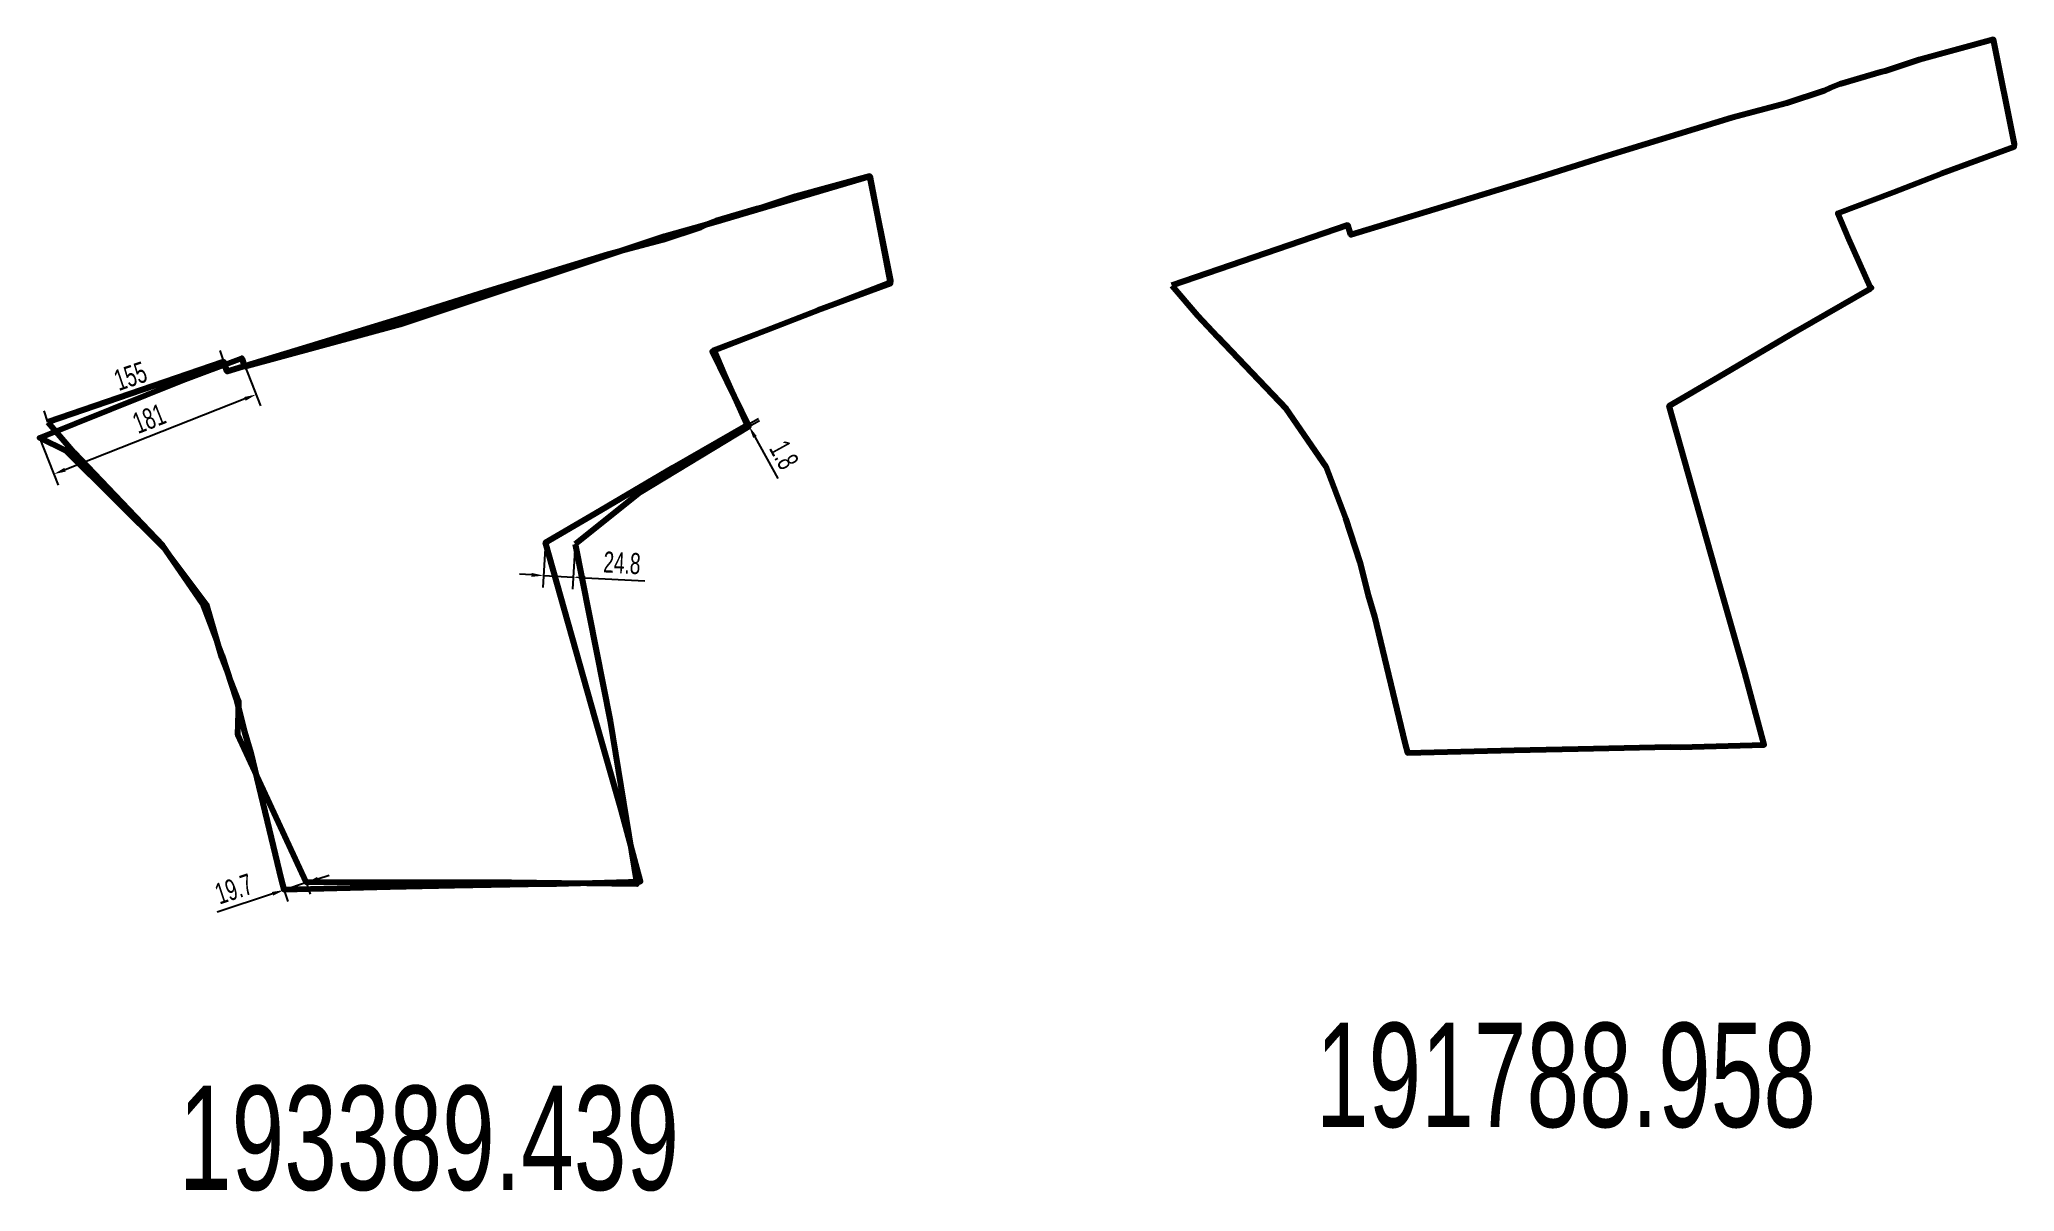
# Model space of a CAD drawing. Header units: millimetres. Extents: x 612900 to 616294, y 1321784 to 1324807.
# Drawn here: x 614203 to 615848, y 1321784 to 1322744 of the extents above; entities that cross this region are included whole.
import ezdxf

# ---------------------------------------------------------------- set-up
doc = ezdxf.new("R2010")
doc.units = ezdxf.units.MM
doc.header["$PDMODE"] = 3
doc.header["$PDSIZE"] = 0.2
doc.layers.get('0').update_dxf_attribs({"color": 1, "linetype": 'CONTINUOUS', "lineweight": 100})
doc.layers.get('Defpoints').update_dxf_attribs({"linetype": 'CONTINUOUS'})
doc.styles.get("Standard").update_dxf_attribs({"font": 'arial.ttf', "width": 0.65})
doc.dimstyles.new('ISO-25', dxfattribs={"dimtxt": 2.5, "dimasz": 2.5, "dimexe": 1.25, "dimexo": 0.625, "dimtad": 1, "dimtxsty": 'Standard', "dimcen": 2.5, "dimadec": 0, "dimazin": 0, "dimtfac": 1, "dimtmove": 0, "dimatfit": 3, "dimfxl": 1, "dimarcsym": 0})

msp = doc.modelspace()

# ---------------------------------------------------------------- texts
at = {"color": 6, "attachment_point": 1}
for s, insert, char_height, width in [(' 191788.958', (615244.31, 1321924.61), 86.8201, 456.6977), ('193389.439', (614319.45, 1321872.18), 86.82, 424.6856)]:
    msp.add_mtext(s, dxfattribs=dict(at, insert=insert, char_height=char_height, width=width))

# ---------------------------------------------------------------- blocks, each defined once
blk = doc.blocks.new('*D5')
at = {"color": 6, "lineweight": -2, "transparency": 16777216}
for p, q in [((614788.5, 1322431.7), (614783.7, 1322440.5)), ((614793.1, 1322422.8), (614802.1, 1322427.8)), ((614794, 1322421.2), (614803, 1322426.2)), ((614793.4, 1322423), (614794.2, 1322421.4)), ((614799.1, 1322412.6), (614818.2, 1322377.9))]:
    blk.add_line(p, q, dxfattribs=at)
at = {"color": 6, "transparency": 16777216}
for points in [[(614790, 1322432.5), (614787.1, 1322430.9), (614793.4, 1322423)], [(614800.5, 1322413.4), (614797.6, 1322411.8), (614794.2, 1322421.4)]]:
    blk.add_solid(points, dxfattribs=at)
at = {"layer": 'Defpoints', "color": 0, "transparency": 16777216}
for p in [(614793, 1322422.8), (614793.9, 1322421.2), (614794.2, 1322421.4)]:
    blk.add_point(p, dxfattribs=at)
at = {"color": 3, "transparency": 16777216, "insert": (614823.3, 1322397.6), "char_height": 17.5, "attachment_point": 5, "rotation": 298.8974}
blk.add_mtext('1.8', dxfattribs=at)
blk = doc.blocks.new('*D6')
at = {"color": 6, "lineweight": -2, "transparency": 16777216}
for p, q in [((614624.6, 1322324.5), (614622.6, 1322287.1)), ((614649.3, 1322323.2), (614647.3, 1322285.8)), ((614613.1, 1322297.6), (614603.1, 1322298.2)), ((614623.1, 1322297.1), (614647.8, 1322295.8)), ((614657.8, 1322295.3), (614707.5, 1322292.7))]:
    blk.add_line(p, q, dxfattribs=at)
at = {"color": 6, "transparency": 16777216}
for points in [[(614613.2, 1322299.3), (614613, 1322296), (614623.1, 1322297.1)], [(614657.9, 1322296.9), (614657.7, 1322293.6), (614647.8, 1322295.8)]]:
    blk.add_solid(points, dxfattribs=at)
at = {"layer": 'Defpoints', "color": 0, "transparency": 16777216}
for p in [(614624.6, 1322324.6), (614649.3, 1322323.3), (614647.8, 1322295.8)]:
    blk.add_point(p, dxfattribs=at)
at = {"color": 3, "transparency": 16777216, "insert": (614688.4, 1322307.6), "char_height": 17.5, "attachment_point": 5, "rotation": 356.9782}
blk.add_mtext('24.8', dxfattribs=at)
blk = doc.blocks.new('*D7')
at = {"color": 6, "lineweight": -2, "transparency": 16777216}
for p, q in [((614356.9, 1322475.3), (614353.7, 1322484.6)), ((614347.5, 1322471.9), (614219.8, 1322428.1)), ((614210.4, 1322424.9), (614207.1, 1322434.3))]:
    blk.add_line(p, q, dxfattribs=at)
at = {"color": 6, "transparency": 16777216}
for points in [[(614347, 1322473.5), (614348, 1322470.3), (614357, 1322475.2)], [(614219.3, 1322429.6), (614220.4, 1322426.5), (614210.4, 1322424.8)]]:
    blk.add_solid(points, dxfattribs=at)
at = {"layer": 'Defpoints', "color": 0, "transparency": 16777216}
for p in [(614357, 1322475.2), (614210.4, 1322424.8), (614210.4, 1322424.8)]:
    blk.add_point(p, dxfattribs=at)
at = {"color": 3, "transparency": 16777216, "insert": (614279.1, 1322463.2), "char_height": 17.5, "attachment_point": 5, "rotation": 18.9599}
blk.add_mtext('155', dxfattribs=at)
blk = doc.blocks.new('*D8')
at = {"color": 6, "lineweight": -2, "transparency": 16777216}
for p, q in [((614371.8, 1322478.1), (614387.4, 1322438.6)), ((614374.4, 1322444.3), (614224.6, 1322385.3)), ((614203.4, 1322411.8), (614218.9, 1322372.3))]:
    blk.add_line(p, q, dxfattribs=at)
at = {"color": 6, "transparency": 16777216}
for points in [[(614373.8, 1322445.8), (614375, 1322442.7), (614383.7, 1322447.9)], [(614224, 1322386.8), (614225.2, 1322383.7), (614215.3, 1322381.6)]]:
    blk.add_solid(points, dxfattribs=at)
at = {"layer": 'Defpoints', "color": 0, "transparency": 16777216}
for p in [(614371.8, 1322478.2), (614203.3, 1322411.9), (614215.3, 1322381.6)]:
    blk.add_point(p, dxfattribs=at)
at = {"color": 3, "transparency": 16777216, "insert": (614294.6, 1322427.8), "char_height": 17.5, "attachment_point": 5, "rotation": 21.4871}
blk.add_mtext('181', dxfattribs=at)
blk = doc.blocks.new('*D9')
at = {"color": 6, "lineweight": -2, "transparency": 16777216}
for p, q in [((614435.1, 1322044.5), (614444.6, 1322047.6)), ((614397.4, 1322032), (614351.4, 1322016.8)), ((614406.7, 1322035.6), (614410, 1322025.7)), ((614425.6, 1322041.4), (614406.9, 1322035.2)), ((614425.4, 1322041.8), (614428.7, 1322031.9))]:
    blk.add_line(p, q, dxfattribs=at)
at = {"color": 6, "transparency": 16777216}
for points in [[(614434.5, 1322046.1), (614435.6, 1322042.9), (614425.6, 1322041.4)], [(614396.9, 1322033.6), (614397.9, 1322030.5), (614406.9, 1322035.2)]]:
    blk.add_solid(points, dxfattribs=at)
at = {"layer": 'Defpoints', "color": 0, "transparency": 16777216}
for p in [(614406.7, 1322035.7), (614406.9, 1322035.2), (614425.4, 1322041.9)]:
    blk.add_point(p, dxfattribs=at)
at = {"color": 3, "transparency": 16777216, "insert": (614365.2, 1322036.1), "char_height": 17.5, "attachment_point": 5, "rotation": 18.2745}
blk.add_mtext('19.7', dxfattribs=at)

# ---------------------------------------------------------------- dimensions: what is measured, and where the dimension line sits
at = {"color": 6}
dim = msp.add_linear_dim(base=(614215.27, 1322381.6), p1=(614371.8, 1322478.22), p2=(614203.34, 1322411.9), angle=201.48712, dimstyle='ISO-25', override={"dimscale": 0.05, "dimtxt": 350, "dimasz": 200, "dimexe": 200, "dimexo": 2, "dimgap": 100, "dimdec": 1, "dimdsep": 46, "dimclrd": 6, "dimclre": 6, "dimclrt": 3, "dimtdec": 1}, dxfattribs=at)
dim.commit()
dim.dimension.update_dxf_attribs({"geometry": '*D8', "text_midpoint": (614299.67, 1322414.82), "dimtype": 161})
for p1, p2, distance, picture, middle in [((614356.96, 1322475.17), (614210.39, 1322424.82), 0, '*D7', (614279.14, 1322463.17)), ((614793.02, 1322422.78), (614793.91, 1322421.18), 0.39, '*D5', (614823.28, 1322397.61)), ((614624.57, 1322324.58), (614649.29, 1322323.27), -27.51, '*D6', (614688.4, 1322307.62)), ((614425.41, 1322041.86), (614406.71, 1322035.69), 0.53, '*D9', (614365.25, 1322036.11))]:
    dim = msp.add_aligned_dim(p1=p1, p2=p2, distance=distance, dimstyle='ISO-25', override={"dimscale": 0.05, "dimtxt": 350, "dimasz": 200, "dimexe": 200, "dimexo": 2, "dimgap": 100, "dimdec": 1, "dimdsep": 46, "dimclrd": 6, "dimclre": 6, "dimclrt": 3, "dimtdec": 1}, dxfattribs=at)
    dim.commit()
    dim.dimension.update_dxf_attribs({"geometry": picture, "text_midpoint": middle})

# ---------------------------------------------------------------- linework, layer by layer
at = {"color": 2, "elevation": 44.32}
msp.add_lwpolyline([(615146.12, 1322538.65), (615167.67, 1322513.57), (615184.2, 1322495.87), (615241.5, 1322435.99), (615274.6, 1322388.03), (615290.96, 1322345), (615302.84, 1322308.22), (615309.78, 1322280.71), (615315.07, 1322263.04), (615340.17, 1322157.94), (615342.45, 1322149.52), (615431.21, 1322151.73), (615484.72, 1322152.9), (615561.13, 1322154.34), (615569.67, 1322154.32), (615639.49, 1322156.07), (615623.42, 1322215.97), (615601.69, 1322291.8), (615560.3, 1322438.41), (615601.76, 1322462.66), (615666.72, 1322500.83), (615727.96, 1322536.16), (615728.76, 1322536.62), (615727.88, 1322537.51), (615710.1, 1322577.34), (615700.9, 1322598.83), (615747.16, 1322616.47), (615787.08, 1322631.93), (615847.64, 1322654.16), (615847.96, 1322656.41), (615830.4, 1322743.58), (615768.56, 1322726.6), (615740.23, 1322717.09), (615736.33, 1322716.5), (615702.52, 1322706.46), (615694.63, 1322703.41), (615689.43, 1322700.89), (615658.41, 1322690.53), (615612.35, 1322678.47), (615510.01, 1322646.86), (615448.24, 1322627.61), (615364.66, 1322602.08), (615295.38, 1322580.92), (615292.69, 1322589.01), (615146.12, 1322538.65)], dxfattribs=at)
at = {"color": 6}
msp.add_lwpolyline([(614649.29, 1322323.27), (614678.61, 1322176.04), (614700.72, 1322040.09), (614596.29, 1322041.55), (614425.41, 1322041.86), (614368.39, 1322164.37), (614369.33, 1322192.45), (614355.17, 1322228.98), (614342.36, 1322273.11), (614307.29, 1322319.55), (614225.84, 1322400.7), (614203.34, 1322411.9), (614322.21, 1322459.48), (614371.8, 1322478.22), (614374.18, 1322471.31), (614503.69, 1322506.61), (614723.9, 1322579.88), (614766.32, 1322591.84), (614894.66, 1322629.75), (614911.7, 1322541.2), (614763.47, 1322483.82), (614793.91, 1322421.18), (614703.12, 1322366.17), (614649.29, 1322323.28)], dxfattribs=at)
at = {"color": 2}
msp.add_lwpolyline([(614210.39, 1322424.82), (614231.93, 1322399.74), (614248.47, 1322382.04), (614305.77, 1322322.16), (614338.86, 1322274.2), (614355.23, 1322231.17), (614367.1, 1322194.38), (614374.04, 1322166.88), (614379.34, 1322149.2), (614404.44, 1322044.1), (614406.71, 1322035.69), (614495.47, 1322037.9), (614548.99, 1322039.06), (614625.4, 1322040.5), (614633.94, 1322040.49), (614703.76, 1322042.24), (614687.69, 1322102.14), (614665.95, 1322177.96), (614624.57, 1322324.58), (614666.03, 1322348.83), (614730.99, 1322387), (614792.23, 1322422.33), (614793.02, 1322422.78), (614792.14, 1322423.67), (614774.37, 1322463.51), (614765.16, 1322484.99), (614811.42, 1322502.64), (614851.34, 1322518.1), (614911.91, 1322540.33), (614912.22, 1322542.58), (614894.66, 1322629.75), (614832.82, 1322612.77), (614804.5, 1322603.25), (614800.59, 1322602.67), (614766.78, 1322592.63), (614758.89, 1322589.58), (614753.69, 1322587.06), (614722.68, 1322576.69), (614676.61, 1322564.63), (614574.27, 1322533.03), (614512.51, 1322513.78), (614428.93, 1322488.25), (614359.65, 1322467.08), (614356.96, 1322475.17), (614210.39, 1322424.82)], dxfattribs=at)

msp.set_redraw_order([(e.dxf.handle, doc.entitydb.next_handle()) for e in msp.query("TEXT MTEXT ATTDEF DIMENSION ARC_DIMENSION")])  # texts and dimensions are drawn at this point

doc.saveas('drawing.dxf')
